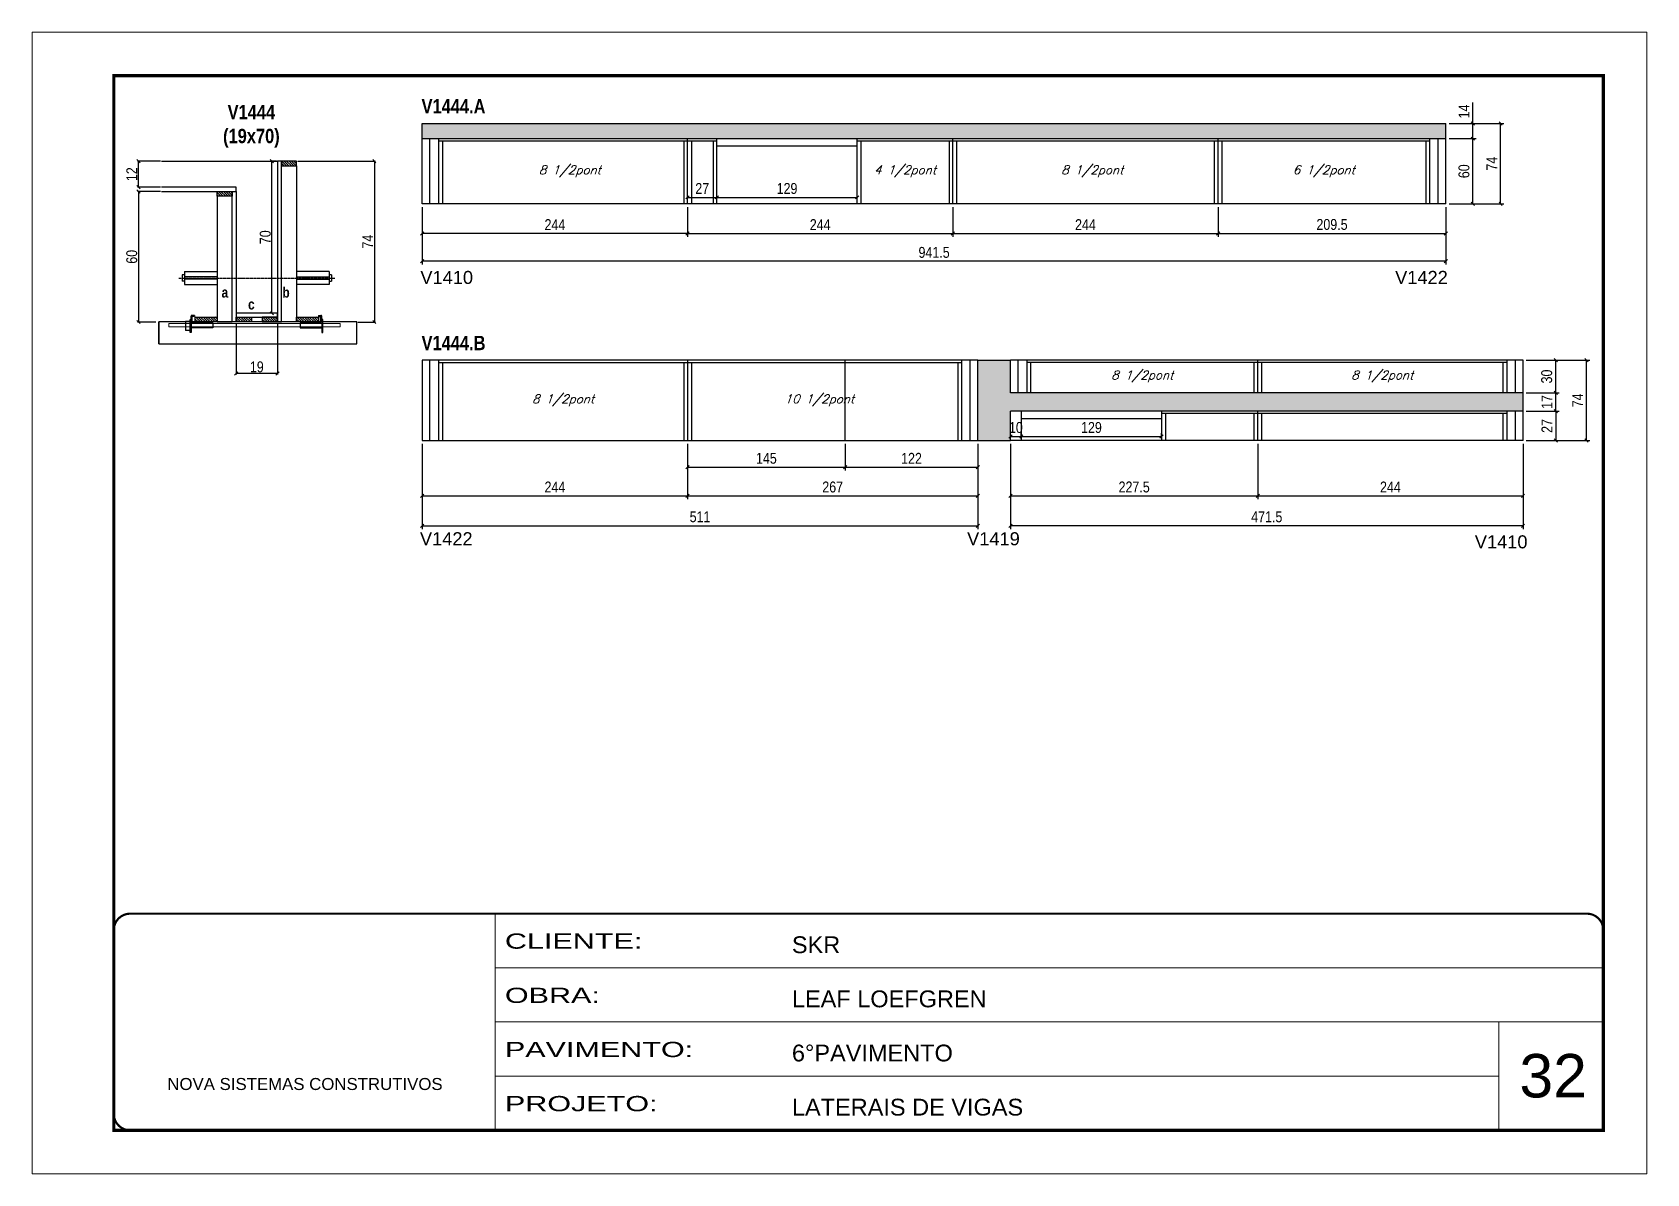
# Model space of a CAD drawing. Extents: x 3309 to 9563, y -2522 to 14608.
# Drawn here: x 8078 to 9563, y 5518 to 6568 of the extents above; entities that cross this region are included whole.
import ezdxf

# ---------------------------------------------------------------- set-up
doc = ezdxf.new("R2010")
doc.units = 0
for name, pattern in [('CONTINUO', [0]), ('DASHED', [0.75, 0.5, -0.25]), ('HIDDEN', [0.375, 0.25, -0.125])]:
    doc.linetypes.add(name, pattern=pattern)
for name, color, linetype in [('5', 5, 'Continuous'), ('barrote', 251, 'Continuous'), ('COTA', 241, 'Continuous'), ('detalhes', 4, 'Continuous'), ('NOMENCLATURA', 7, 'Continuous'), ('Painéis', 200, 'Continuous'), ('presilha', 1, 'Continuous'), ('SARR_2.2x10', 60, 'Continuous'), ('SARR_2.2x7', 40, 'Continuous'), ('SARR_3.5x7', 81, 'Continuous'), ('TENSOR', 3, 'Continuous'), ('texto', 7, 'Continuous')]:
    doc.layers.add(name, color=color, linetype=linetype)
for name, color, linetype, lineweight in [('CARIMBO', 255, 'Continuous', 9), ('CONCRETO', 251, 'Continuous', 25), ('Folhas', 255, 'Continuous', 9), ('SARRAFO DE PRESSAO', 251, 'DASHED', 9), ('SCO-___-LAJ', 2, 'Continuous', 0)]:
    doc.layers.add(name, color=color, linetype=linetype, lineweight=lineweight)
doc.styles.add('ARIAL', font='arial.ttf')
doc.styles.add('COTA TECNICA', font='techl___.ttf', dxfattribs={"height": 10})
doc.styles.add('COTA TECNICA 2X', font='techl___.ttf', dxfattribs={"height": 10})
doc.styles.add('Romans', font='romans.shx')
doc.styles.get("Standard").update_dxf_attribs({"font": 'arial.ttf'})
doc.styles.add('TECNICA', font='techb___.ttf', dxfattribs={"height": 10})
doc.styles.add('Tecnologia', font='')
doc.styles.get('Tecnologia').set_extended_font_data('Forgotten Futurist')
doc.dimstyles.new('PAINEL', dxfattribs={"dimtxt": 10, "dimasz": 3, "dimexe": 3, "dimexo": 3, "dimgap": 3, "dimtad": 1, "dimdec": 1, "dimzin": 12, "dimdsep": 46, "dimtxsty": 'COTA TECNICA', "dimblk1": 'OBLIQUE', "dimblk2": 'OBLIQUE', "dimsah": 1, "dimcen": 0.9, "dimclrd": 4, "dimclre": 4, "dimclrt": 240, "dimadec": 1, "dimazin": 3, "dimtfac": 1, "dimtdec": 1, "dimtmove": 0, "dimatfit": 3, "dimfxl": 1, "dimtolj": 1, "dimtzin": 12, "dimarcsym": 0})
doc.dimstyles.new('SECAO', dxfattribs={"dimscale": 0.333333, "dimtxt": 5, "dimasz": 9, "dimexe": 3, "dimexo": 3, "dimgap": 3, "dimtad": 1, "dimdec": 1, "dimlfac": 0.5, "dimzin": 12, "dimdsep": 46, "dimtxsty": 'COTA TECNICA 2X', "dimblk1": 'OBLIQUE', "dimblk2": 'OBLIQUE', "dimsah": 1, "dimcen": 0.9, "dimclrd": 4, "dimclre": 4, "dimclrt": 240, "dimadec": 1, "dimazin": 3, "dimtfac": 1, "dimtdec": 1, "dimtmove": 0, "dimatfit": 3, "dimfxl": 1, "dimtolj": 1, "dimtzin": 12, "dimarcsym": 0})
pattern_1 = [(135, (41500.943, -117210.8324), (-1.122532015, -1.122532015), [])]

msp = doc.modelspace()

# ---------------------------------------------------------------- texts
at = {"layer": '5', "linetype": 'Continuous'}
for s, p in [('V1410', (8434.83, 6336.34)), ('V1422', (9331.47, 6336.34)), ('V1422', (8434.44, 6095.94, 0)), ('V1419', (8937.75, 6095.94, 0)), ('V1410', (9404.76, 6093.1, 0))]:
    msp.add_text(s, height=12, rotation=0.00004, dxfattribs=at).set_placement(p)
at = {"layer": 'CARIMBO', "style": 'ARIAL'}
msp.add_text('32', height=40, dxfattribs=at).set_placement((9445.73, 5587.98))
at = {"layer": 'detalhes', "style": 'TECNICA'}
for s, p in [('a', (8251.93, 6323.78)), ('b', (8307.9, 6323.76)), ('c', (8276.3, 6312.81))]:
    msp.add_text(s, height=9.6, dxfattribs=at).set_placement(p)
at = {"layer": 'NOMENCLATURA', "style": 'TECNICA'}
for s, p in [('V1444.A', (8435.91, 6493.15)), ('V1444.B', (8435.91, 6275.4, 0))]:
    msp.add_text(s, height=13.2, dxfattribs=at).set_placement(p)
at = {"layer": 'NOMENCLATURA', "insert": (8279.4, 6501.03), "char_height": 13.2, "attachment_point": 2, "style": 'TECNICA'}
msp.add_mtext_dynamic_manual_height_columns('V1444\\P(19x70)', width=300.2766, gutter_width=1, heights=[0], dxfattribs=at)
at = {"layer": 'texto', "color": 2, "char_height": 8, "attachment_point": 5, "style": 'Romans'}
for s, insert in [('{\\Q19;\\C256;8 1/2pont}', (8572.38, 6439.96)), ('{\\Q19;\\C256;4 1/2pont}', (8880.63, 6439.96)), ('{\\Q19;\\C256;8 1/2pont}', (9052.88, 6439.96)), ('{\\Q19;\\C256;6 1/2pont}', (9265.88, 6439.96)), ('{\\Q19;\\C256;8 1/2pont}', (9098.88, 6251.21, 0)), ('{\\Q19;\\C256;8 1/2pont}', (9319.63, 6251.21, 0)), ('{\\Q19;\\C256;8 1/2pont}', (8566.13, 6229.21, 0)), ('{\\Q19;\\C256;10 1/2pont}', (8801.88, 6229.21, 0))]:
    msp.add_mtext(s, dxfattribs=dict(at, insert=insert))

# ---------------------------------------------------------------- blocks, each defined once
blk = doc.blocks.new('9999999999')
at = {"color": 30, "linetype": 'CONTINUO'}
for p, q in [((98564.6, 34230.2), (98564.6, 34429.4)), ((98564.6, 34379.6), (99584, 34379.6)), ((98564.6, 34329.8), (99488, 34329.8)), ((99584, 34329.8), (99488, 34329.8)), ((99488, 34329.8), (99488, 34230.2)), ((98564.6, 34280), (99488, 34280))]:
    blk.add_line(p, q, dxfattribs=at)
at = {"color": 30, "linetype": 'CONTINUO', "const_width": 2}
blk.add_lwpolyline([(99584, 34230.2), (99584, 34414.4, 0.414214), (99569, 34429.4), (98229, 34429.4, 0.414214), (98214, 34414.4), (98214, 34245.2, 0.414214), (98229, 34230.2), (99584, 34230.2)], format="xyb", dxfattribs=at)
at = {"layer": 'Folhas'}
blk.add_lwpolyline([(98139, 34190.2), (99624, 34190.2), (99624, 35240.2), (98139, 35240.2)], close=True, dxfattribs=at)
at = {"layer": 'Folhas', "color": 30, "const_width": 3}
blk.add_lwpolyline([(98214, 34230.2), (99584, 34230.2), (99584, 35200.2), (98214, 35200.2)], close=True, dxfattribs=at)
at = {"color": 7, "linetype": 'Continuous', "ltscale": 5, "style": 'ARIAL'}
for s, height, p in [('SKR', 15.48, (98837.7, 34393.1)), ('LEAF LOEFGREN', 15.483, (98837.7, 34343.3)), ('6°PAVIMENTO', 15.483, (98837.7, 34293.5)), ('NOVA SISTEMAS CONSTRUTIVOS', 11.059, (98263.2, 34267.2)), ('LATERAIS DE VIGAS', 15.483, (98837.7, 34243.7))]:
    blk.add_text(s, height=height, dxfattribs=at).set_placement(p)
at = {"layer": 'Folhas', "color": 7, "style": 'Tecnologia', "width": 1.5}
for s, p in [('CLIENTE:', (98573.7, 34397.2)), ('OBRA:', (98573.7, 34347.3)), ('PAVIMENTO:', (98573.7, 34297.5)), ('PROJETO:', (98573.7, 34247.7))]:
    blk.add_text(s, height=14, dxfattribs=at).set_placement(p)
blk = doc.blocks.new('_Oblique')
at = {"color": 0, "linetype": 'ByBlock', "lineweight": -2}
blk.add_line((-0.5, -0.5), (0.5, 0.5), dxfattribs=at)
blk = doc.blocks.new('*D2591')
at = {"layer": 'COTA', "color": 4, "lineweight": -2, "transparency": 16777216}
for p, q in [((8265.4, 6300.3), (8265.4, 6252.9)), ((8303.4, 6300.3), (8303.4, 6252.9)), ((8303.4, 6253.9), (8265.4, 6253.9))]:
    blk.add_line(p, q, dxfattribs=at)
at = {"layer": 'Defpoints', "color": 0, "transparency": 16777216}
for p in [(8265.4, 6301.3), (8303.4, 6301.3), (8265.4, 6253.9)]:
    blk.add_point(p, dxfattribs=at)
at = {"layer": 'COTA', "color": 4, "lineweight": -2, "transparency": 16777216, "xscale": 3, "yscale": 3, "zscale": 3, "rotation": 180}
blk.add_blockref('_Oblique', (8265.4, 6253.9), dxfattribs=at)
at = {"layer": 'COTA', "color": 4, "lineweight": -2, "transparency": 16777216, "xscale": 3, "yscale": 3, "zscale": 3}
blk.add_blockref('_Oblique', (8303.4, 6253.9), dxfattribs=at)
at = {"layer": 'COTA', "color": 240, "transparency": 16777216, "insert": (8284.4, 6260), "char_height": 10, "attachment_point": 5, "style": 'COTA TECNICA 2X'}
blk.add_mtext('\\A1;19', dxfattribs=at)
blk = doc.blocks.new('PRESILHA METÁLICA 1')
at = {"layer": 'presilha'}
for p, q in [((0, 13), (6, 13)), ((0, 13), (0, 0)), ((6, 0), (0, 0)), ((6, 15.5), (7.5, 15.5)), ((6, -2.5), (6, 15.5)), ((6, 13), (6, 0)), ((7.5, 10.6), (7.5, 19.9)), ((7.5, 15.5), (7.5, -2.5)), ((37.5, 4.1), (7.5, 4.1)), ((12, 21), (8.6, 21)), ((9, 11.6), (9, 18.9)), ((12, 19.5), (9.6, 19.5)), ((37.5, 11), (9.6, 11)), ((12, 21), (12, 19.5)), ((37.5, 11), (37.5, 4.1)), ((7.5, -2.5), (6, -2.5))]:
    blk.add_line(p, q, dxfattribs=at)
for centre, radius, start, end in [((8.6, 19.9), 1.14, 90, 180), ((9.6, 18.9), 0.57, 90, 180), ((9.6, 11.6), 0.57, 180, 270)]:
    blk.add_arc(centre, radius, start, end, dxfattribs=at)
blk = doc.blocks.new('PRESILHA METÁLICA 2')
at = {"layer": 'presilha'}
for p, q in [((-5.2, 23.5), (-5.2, 22)), ((-5.2, 23.5), (-1.9, 23.5)), ((-0.8, 14.6), (-0.8, 22.4)), ((-30.8, 13.5), (-30.8, 6.6)), ((-30.8, 13.5), (-2.8, 13.5)), ((-30.8, 6.6), (-0.8, 6.6)), ((-5.2, 22), (-2.8, 22)), ((-2.2, 14.1), (-2.2, 21.4)), ((0.8, 18), (-0.8, 18)), ((-0.8, 18), (-0.8, 0)), ((-0.8, 0), (0.8, 0)), ((0.8, 0), (0.8, 18))]:
    blk.add_line(p, q, dxfattribs=at)
for centre, radius, start, end in [((-1.9, 22.4), 1.14, 0, 90), ((-2.8, 21.4), 0.57, 0, 90), ((-2.8, 14.1), 0.57, 270, 0)]:
    blk.add_arc(centre, radius, start, end, dxfattribs=at)
blk = doc.blocks.new('*D2592')
at = {"layer": 'COTA', "color": 4, "lineweight": -2, "transparency": 16777216}
for p, q in [((8322, 6449.3), (8393.5, 6449.3)), ((8392.5, 6449.3), (8392.5, 6301.3)), ((8377.2, 6301.3), (8393.5, 6301.3))]:
    blk.add_line(p, q, dxfattribs=at)
at = {"layer": 'Defpoints', "color": 0, "transparency": 16777216}
for p in [(8321, 6449.3), (8376.2, 6301.3), (8392.5, 6301.3)]:
    blk.add_point(p, dxfattribs=at)
at = {"layer": 'COTA', "color": 4, "lineweight": -2, "transparency": 16777216, "xscale": 3, "yscale": 3, "zscale": 3}
for p, rotation in [((8392.5, 6449.3), 90), ((8392.5, 6301.3), 270)]:
    blk.add_blockref('_Oblique', p, dxfattribs=dict(at, rotation=rotation))
at = {"layer": 'COTA', "color": 240, "transparency": 16777216, "insert": (8386.4, 6375.3), "char_height": 10, "attachment_point": 5, "rotation": 90, "style": 'COTA TECNICA 2X'}
blk.add_mtext('\\A1;74', dxfattribs=at)
blk = doc.blocks.new('*D2593')
at = {"layer": 'COTA', "color": 4, "lineweight": -2, "transparency": 16777216}
for p, q in [((8195.7, 6421.3), (8174.5, 6421.3)), ((8175.5, 6421.3), (8175.5, 6301.3)), ((8191.6, 6301.3), (8174.5, 6301.3))]:
    blk.add_line(p, q, dxfattribs=at)
at = {"layer": 'Defpoints', "color": 0, "transparency": 16777216}
for p in [(8196.7, 6421.3), (8175.5, 6301.3), (8192.6, 6301.3)]:
    blk.add_point(p, dxfattribs=at)
at = {"layer": 'COTA', "color": 4, "lineweight": -2, "transparency": 16777216, "xscale": 3, "yscale": 3, "zscale": 3}
for p, rotation in [((8175.5, 6421.3), 90), ((8175.5, 6301.3), 270)]:
    blk.add_blockref('_Oblique', p, dxfattribs=dict(at, rotation=rotation))
at = {"layer": 'COTA', "color": 240, "transparency": 16777216, "insert": (8169.4, 6361.3), "char_height": 10, "attachment_point": 5, "rotation": 90, "style": 'COTA TECNICA 2X'}
blk.add_mtext('\\A1;60', dxfattribs=at)
blk = doc.blocks.new('*D2594')
at = {"layer": 'COTA', "color": 4, "lineweight": -2, "transparency": 16777216}
for p, q in [((8302.4, 6449.3), (8297.3, 6449.3)), ((8298.3, 6309.3), (8298.3, 6449.3)), ((8302.4, 6309.3), (8297.3, 6309.3))]:
    blk.add_line(p, q, dxfattribs=at)
at = {"layer": 'Defpoints', "color": 0, "transparency": 16777216}
for p in [(8298.3, 6449.3), (8303.4, 6449.3), (8303.4, 6309.3)]:
    blk.add_point(p, dxfattribs=at)
at = {"layer": 'COTA', "color": 4, "lineweight": -2, "transparency": 16777216, "xscale": 3, "yscale": 3, "zscale": 3}
for p, rotation in [((8298.3, 6449.3), 90), ((8298.3, 6309.3), 270)]:
    blk.add_blockref('_Oblique', p, dxfattribs=dict(at, rotation=rotation))
at = {"layer": 'COTA', "color": 240, "transparency": 16777216, "insert": (8292.2, 6379.3), "char_height": 10, "attachment_point": 5, "rotation": 90, "style": 'COTA TECNICA 2X'}
blk.add_mtext('\\A1;70', dxfattribs=at)
blk = doc.blocks.new('*D2595')
at = {"layer": 'COTA', "color": 4, "lineweight": -2, "transparency": 16777216}
for p, q in [((8195.7, 6449.3), (8174.5, 6449.3)), ((8175.5, 6425.3), (8175.5, 6449.3)), ((8195.7, 6425.3), (8174.5, 6425.3))]:
    blk.add_line(p, q, dxfattribs=at)
at = {"layer": 'Defpoints', "color": 0, "transparency": 16777216}
for p in [(8175.5, 6449.3), (8196.7, 6449.3), (8196.7, 6425.3)]:
    blk.add_point(p, dxfattribs=at)
at = {"layer": 'COTA', "color": 4, "lineweight": -2, "transparency": 16777216, "xscale": 3, "yscale": 3, "zscale": 3}
for p, rotation in [((8175.5, 6449.3), 90), ((8175.5, 6425.3), 270)]:
    blk.add_blockref('_Oblique', p, dxfattribs=dict(at, rotation=rotation))
at = {"layer": 'COTA', "color": 240, "transparency": 16777216, "insert": (8169.4, 6437.3), "char_height": 10, "attachment_point": 5, "rotation": 90, "style": 'COTA TECNICA 2X'}
blk.add_mtext('\\A1;12', dxfattribs=at)
blk = doc.blocks.new('*D2596')
at = {"layer": 'COTA', "color": 4, "linetype": 'ByBlock', "lineweight": -2, "transparency": 16777216}
for p, q in [((8436.6, 6407), (8436.6, 6379.8)), ((8680.6, 6407), (8680.6, 6379.8)), ((8680.6, 6382.8), (8436.6, 6382.8))]:
    blk.add_line(p, q, dxfattribs=at)
at = {"layer": 'Defpoints', "color": 0, "linetype": 'ByBlock', "transparency": 16777216}
for p in [(8436.6, 6410), (8680.6, 6410), (8436.6, 6382.8)]:
    blk.add_point(p, dxfattribs=at)
at = {"layer": 'COTA', "color": 4, "linetype": 'ByBlock', "lineweight": -2, "transparency": 16777216, "xscale": 3, "yscale": 3, "zscale": 3, "rotation": 180}
blk.add_blockref('_Oblique', (8436.6, 6382.8), dxfattribs=at)
at = {"layer": 'COTA', "color": 4, "linetype": 'ByBlock', "lineweight": -2, "transparency": 16777216, "xscale": 3, "yscale": 3, "zscale": 3}
blk.add_blockref('_Oblique', (8680.6, 6382.8), dxfattribs=at)
at = {"layer": 'COTA', "color": 240, "linetype": 'ByBlock', "transparency": 16777216, "insert": (8558.6, 6390.9), "char_height": 10, "attachment_point": 5, "style": 'COTA TECNICA'}
blk.add_mtext('\\A1;244', dxfattribs=at)
blk = doc.blocks.new('*D2597')
at = {"layer": 'COTA', "color": 4, "lineweight": -2, "transparency": 16777216}
for p, q in [((8680.6, 6407), (8680.6, 6379.8)), ((8924.6, 6407), (8924.6, 6379.8)), ((8680.6, 6382.8), (8924.6, 6382.8))]:
    blk.add_line(p, q, dxfattribs=at)
at = {"layer": 'Defpoints', "color": 0, "transparency": 16777216}
for p in [(8680.6, 6410, 0), (8924.6, 6410, 0), (8924.6, 6382.8)]:
    blk.add_point(p, dxfattribs=at)
at = {"layer": 'COTA', "color": 4, "lineweight": -2, "transparency": 16777216, "xscale": 3, "yscale": 3, "zscale": 3, "rotation": 180}
blk.add_blockref('_Oblique', (8680.6, 6382.8), dxfattribs=at)
at = {"layer": 'COTA', "color": 4, "lineweight": -2, "transparency": 16777216, "xscale": 3, "yscale": 3, "zscale": 3}
blk.add_blockref('_Oblique', (8924.6, 6382.8), dxfattribs=at)
at = {"layer": 'COTA', "color": 240, "transparency": 16777216, "insert": (8802.6, 6390.9), "char_height": 10, "attachment_point": 5, "style": 'COTA TECNICA'}
blk.add_mtext('\\A1;244', dxfattribs=at)
blk = doc.blocks.new('*D2598')
at = {"layer": 'COTA', "color": 4, "lineweight": -2, "transparency": 16777216}
for p, q in [((9168.6, 6407), (9168.6, 6379.8)), ((9378.1, 6407), (9378.1, 6379.8)), ((9168.6, 6382.8), (9378.1, 6382.8))]:
    blk.add_line(p, q, dxfattribs=at)
at = {"layer": 'Defpoints', "color": 0, "transparency": 16777216}
for p in [(9168.6, 6410, 0), (9378.1, 6410, 0), (9378.1, 6382.8)]:
    blk.add_point(p, dxfattribs=at)
at = {"layer": 'COTA', "color": 4, "lineweight": -2, "transparency": 16777216, "xscale": 3, "yscale": 3, "zscale": 3, "rotation": 180}
blk.add_blockref('_Oblique', (9168.6, 6382.8), dxfattribs=at)
at = {"layer": 'COTA', "color": 4, "lineweight": -2, "transparency": 16777216, "xscale": 3, "yscale": 3, "zscale": 3}
blk.add_blockref('_Oblique', (9378.1, 6382.8), dxfattribs=at)
at = {"layer": 'COTA', "color": 240, "transparency": 16777216, "insert": (9273.4, 6391), "char_height": 10, "attachment_point": 5, "style": 'COTA TECNICA'}
blk.add_mtext('\\A1;209.5', dxfattribs=at)
blk = doc.blocks.new('*D2599')
at = {"layer": 'COTA', "color": 4, "lineweight": -2, "transparency": 16777216}
for p, q in [((8436.6, 6407), (8436.6, 6354.2)), ((9378.1, 6407), (9378.1, 6354.2)), ((9378.1, 6357.2), (8436.6, 6357.2))]:
    blk.add_line(p, q, dxfattribs=at)
at = {"layer": 'Defpoints', "color": 0, "transparency": 16777216}
for p in [(8436.6, 6410, 0), (9378.1, 6410, 0), (8436.6, 6357.2)]:
    blk.add_point(p, dxfattribs=at)
at = {"layer": 'COTA', "color": 4, "lineweight": -2, "transparency": 16777216, "xscale": 3, "yscale": 3, "zscale": 3, "rotation": 180}
blk.add_blockref('_Oblique', (8436.6, 6357.2), dxfattribs=at)
at = {"layer": 'COTA', "color": 4, "lineweight": -2, "transparency": 16777216, "xscale": 3, "yscale": 3, "zscale": 3}
blk.add_blockref('_Oblique', (9378.1, 6357.2), dxfattribs=at)
at = {"layer": 'COTA', "color": 240, "transparency": 16777216, "insert": (8907.4, 6365.3), "char_height": 10, "attachment_point": 5, "style": 'COTA TECNICA'}
blk.add_mtext('\\A1;941.5', dxfattribs=at)
blk = doc.blocks.new('*D2601')
at = {"layer": 'COTA', "color": 4, "lineweight": -2, "transparency": 16777216}
for p, q in [((9381.1, 6470), (9405.9, 6470)), ((9402.9, 6410), (9402.9, 6470)), ((9381.1, 6410), (9405.9, 6410))]:
    blk.add_line(p, q, dxfattribs=at)
at = {"layer": 'Defpoints', "color": 0, "transparency": 16777216}
for p in [(9378.1, 6470), (9402.9, 6470), (9378.1, 6410)]:
    blk.add_point(p, dxfattribs=at)
at = {"layer": 'COTA', "color": 4, "lineweight": -2, "transparency": 16777216, "xscale": 3, "yscale": 3, "zscale": 3}
for p, rotation in [((9402.9, 6470), 90), ((9402.9, 6410), 270)]:
    blk.add_blockref('_Oblique', p, dxfattribs=dict(at, rotation=rotation))
at = {"layer": 'COTA', "color": 240, "transparency": 16777216, "insert": (9394.8, 6440), "char_height": 10, "attachment_point": 5, "rotation": 90, "style": 'COTA TECNICA'}
blk.add_mtext('\\A1;60', dxfattribs=at)
blk = doc.blocks.new('*D2602')
at = {"layer": 'COTA', "color": 4, "lineweight": -2, "transparency": 16777216}
for p, q in [((9402.9, 6484), (9402.9, 6503.1)), ((9381.1, 6484), (9405.9, 6484)), ((9402.9, 6470), (9402.9, 6484)), ((9381.1, 6470), (9405.9, 6470))]:
    blk.add_line(p, q, dxfattribs=at)
at = {"layer": 'Defpoints', "color": 0, "transparency": 16777216}
for p in [(9378.1, 6484), (9402.9, 6484), (9378.1, 6470)]:
    blk.add_point(p, dxfattribs=at)
at = {"layer": 'COTA', "color": 4, "lineweight": -2, "transparency": 16777216, "xscale": 3, "yscale": 3, "zscale": 3}
for p, rotation in [((9402.9, 6484), 90), ((9402.9, 6470), 270)]:
    blk.add_blockref('_Oblique', p, dxfattribs=dict(at, rotation=rotation))
at = {"layer": 'COTA', "color": 240, "transparency": 16777216, "insert": (9394.8, 6495), "char_height": 10, "attachment_point": 5, "rotation": 90, "style": 'COTA TECNICA'}
blk.add_mtext('\\A1;14', dxfattribs=at)
blk = doc.blocks.new('*D2603')
at = {"layer": 'COTA', "color": 4, "lineweight": -2, "transparency": 16777216}
for p, q in [((9381.1, 6484), (9431.5, 6484)), ((9428.5, 6410), (9428.5, 6484)), ((9381.1, 6410), (9431.5, 6410))]:
    blk.add_line(p, q, dxfattribs=at)
at = {"layer": 'Defpoints', "color": 0, "transparency": 16777216}
for p in [(9378.1, 6484), (9428.5, 6484), (9378.1, 6410)]:
    blk.add_point(p, dxfattribs=at)
at = {"layer": 'COTA', "color": 4, "lineweight": -2, "transparency": 16777216, "xscale": 3, "yscale": 3, "zscale": 3}
for p, rotation in [((9428.5, 6484), 90), ((9428.5, 6410), 270)]:
    blk.add_blockref('_Oblique', p, dxfattribs=dict(at, rotation=rotation))
at = {"layer": 'COTA', "color": 240, "transparency": 16777216, "insert": (9420.4, 6447), "char_height": 10, "attachment_point": 5, "rotation": 90, "style": 'COTA TECNICA'}
blk.add_mtext('\\A1;74', dxfattribs=at)
blk = doc.blocks.new('*D2600')
at = {"layer": 'COTA', "color": 4, "lineweight": -2, "transparency": 16777216}
for p, q in [((8924.6, 6407), (8924.6, 6379.8)), ((9168.6, 6407), (9168.6, 6379.8)), ((8924.6, 6382.8), (9168.6, 6382.8))]:
    blk.add_line(p, q, dxfattribs=at)
at = {"layer": 'Defpoints', "color": 0, "transparency": 16777216}
for p in [(8924.6, 6410, 0), (9168.6, 6410, 0), (9168.6, 6382.8)]:
    blk.add_point(p, dxfattribs=at)
at = {"layer": 'COTA', "color": 4, "lineweight": -2, "transparency": 16777216, "xscale": 3, "yscale": 3, "zscale": 3, "rotation": 180}
blk.add_blockref('_Oblique', (8924.6, 6382.8), dxfattribs=at)
at = {"layer": 'COTA', "color": 4, "lineweight": -2, "transparency": 16777216, "xscale": 3, "yscale": 3, "zscale": 3}
blk.add_blockref('_Oblique', (9168.6, 6382.8), dxfattribs=at)
at = {"layer": 'COTA', "color": 240, "transparency": 16777216, "insert": (9046.6, 6390.9), "char_height": 10, "attachment_point": 5, "style": 'COTA TECNICA'}
blk.add_mtext('\\A1;244', dxfattribs=at)
blk = doc.blocks.new('*D2604')
at = {"layer": 'COTA', "color": 4, "lineweight": -2, "transparency": 16777216}
for p, q in [((8680.6, 6413), (8680.6, 6419)), ((8680.6, 6416), (8707.6, 6416)), ((8707.6, 6413), (8707.6, 6419))]:
    blk.add_line(p, q, dxfattribs=at)
at = {"layer": 'Defpoints', "color": 0, "transparency": 16777216}
for p in [(8707.6, 6416), (8680.6, 6410), (8707.6, 6410)]:
    blk.add_point(p, dxfattribs=at)
at = {"layer": 'COTA', "color": 4, "lineweight": -2, "transparency": 16777216, "xscale": 3, "yscale": 3, "zscale": 3, "rotation": 180}
blk.add_blockref('_Oblique', (8680.6, 6416), dxfattribs=at)
at = {"layer": 'COTA', "color": 4, "lineweight": -2, "transparency": 16777216, "xscale": 3, "yscale": 3, "zscale": 3}
blk.add_blockref('_Oblique', (8707.6, 6416), dxfattribs=at)
at = {"layer": 'COTA', "color": 240, "transparency": 16777216, "insert": (8694.1, 6424.1), "char_height": 10, "attachment_point": 5, "style": 'COTA TECNICA'}
blk.add_mtext('\\A1;27', dxfattribs=at)
blk = doc.blocks.new('*D2605')
at = {"layer": 'COTA', "color": 4, "lineweight": -2, "transparency": 16777216}
for p, q in [((8707.6, 6413), (8707.6, 6419)), ((8707.6, 6416), (8836.6, 6416)), ((8836.6, 6413), (8836.6, 6419))]:
    blk.add_line(p, q, dxfattribs=at)
at = {"layer": 'Defpoints', "color": 0, "transparency": 16777216}
for p in [(8836.6, 6416), (8707.6, 6410), (8836.6, 6410)]:
    blk.add_point(p, dxfattribs=at)
at = {"layer": 'COTA', "color": 4, "lineweight": -2, "transparency": 16777216, "xscale": 3, "yscale": 3, "zscale": 3, "rotation": 180}
blk.add_blockref('_Oblique', (8707.6, 6416), dxfattribs=at)
at = {"layer": 'COTA', "color": 4, "lineweight": -2, "transparency": 16777216, "xscale": 3, "yscale": 3, "zscale": 3}
blk.add_blockref('_Oblique', (8836.6, 6416), dxfattribs=at)
at = {"layer": 'COTA', "color": 240, "transparency": 16777216, "insert": (8772.1, 6424.1), "char_height": 10, "attachment_point": 5, "style": 'COTA TECNICA'}
blk.add_mtext('\\A1;129', dxfattribs=at)
blk = doc.blocks.new('*D2607')
at = {"layer": 'COTA', "color": 4, "lineweight": -2, "transparency": 16777216}
for p, q in [((8436.6, 6189.2), (8436.6, 6110.9)), ((8947.6, 6189.2), (8947.6, 6110.9)), ((8436.6, 6113.9), (8947.6, 6113.9))]:
    blk.add_line(p, q, dxfattribs=at)
at = {"layer": 'Defpoints', "color": 0, "transparency": 16777216}
for p in [(8436.6, 6192.2), (8947.6, 6192.2), (8947.6, 6113.9)]:
    blk.add_point(p, dxfattribs=at)
at = {"layer": 'COTA', "color": 4, "lineweight": -2, "transparency": 16777216, "xscale": 3, "yscale": 3, "zscale": 3, "rotation": 180}
blk.add_blockref('_Oblique', (8436.6, 6113.9), dxfattribs=at)
at = {"layer": 'COTA', "color": 4, "lineweight": -2, "transparency": 16777216, "xscale": 3, "yscale": 3, "zscale": 3}
blk.add_blockref('_Oblique', (8947.6, 6113.9), dxfattribs=at)
at = {"layer": 'COTA', "color": 240, "transparency": 16777216, "insert": (8692.1, 6122.1), "char_height": 10, "attachment_point": 5, "style": 'COTA TECNICA'}
blk.add_mtext('\\A1;511', dxfattribs=at)
blk = doc.blocks.new('*D2608')
at = {"layer": 'COTA', "color": 4, "lineweight": -2, "transparency": 16777216}
for p, q in [((8436.6, 6189.2), (8436.6, 6138.4)), ((8680.6, 6189.2), (8680.6, 6138.4)), ((8436.6, 6141.4), (8680.6, 6141.4))]:
    blk.add_line(p, q, dxfattribs=at)
at = {"layer": 'Defpoints', "color": 0, "transparency": 16777216}
for p in [(8436.6, 6192.2), (8680.6, 6192.2), (8680.6, 6141.4)]:
    blk.add_point(p, dxfattribs=at)
at = {"layer": 'COTA', "color": 4, "lineweight": -2, "transparency": 16777216, "xscale": 3, "yscale": 3, "zscale": 3, "rotation": 180}
blk.add_blockref('_Oblique', (8436.6, 6141.4), dxfattribs=at)
at = {"layer": 'COTA', "color": 4, "lineweight": -2, "transparency": 16777216, "xscale": 3, "yscale": 3, "zscale": 3}
blk.add_blockref('_Oblique', (8680.6, 6141.4), dxfattribs=at)
at = {"layer": 'COTA', "color": 240, "transparency": 16777216, "insert": (8558.6, 6149.5), "char_height": 10, "attachment_point": 5, "style": 'COTA TECNICA'}
blk.add_mtext('\\A1;244', dxfattribs=at)
blk = doc.blocks.new('*D2609')
at = {"layer": 'COTA', "color": 4, "lineweight": -2, "transparency": 16777216}
for p, q in [((8680.6, 6189.2), (8680.6, 6138.4)), ((8947.6, 6189.2), (8947.6, 6138.4)), ((8680.6, 6141.4), (8947.6, 6141.4))]:
    blk.add_line(p, q, dxfattribs=at)
at = {"layer": 'Defpoints', "color": 0, "transparency": 16777216}
for p in [(8680.6, 6192.2), (8947.6, 6192.2), (8947.6, 6141.4)]:
    blk.add_point(p, dxfattribs=at)
at = {"layer": 'COTA', "color": 4, "lineweight": -2, "transparency": 16777216, "xscale": 3, "yscale": 3, "zscale": 3, "rotation": 180}
blk.add_blockref('_Oblique', (8680.6, 6141.4), dxfattribs=at)
at = {"layer": 'COTA', "color": 4, "lineweight": -2, "transparency": 16777216, "xscale": 3, "yscale": 3, "zscale": 3}
blk.add_blockref('_Oblique', (8947.6, 6141.4), dxfattribs=at)
at = {"layer": 'COTA', "color": 240, "transparency": 16777216, "insert": (8814.1, 6149.5), "char_height": 10, "attachment_point": 5, "style": 'COTA TECNICA'}
blk.add_mtext('\\A1;267', dxfattribs=at)
blk = doc.blocks.new('*D2610')
at = {"layer": 'COTA', "color": 4, "lineweight": -2, "transparency": 16777216}
for p, q in [((8680.6, 6189.2), (8680.6, 6164.8)), ((8825.6, 6189.2), (8825.6, 6164.8)), ((8680.6, 6167.8), (8825.6, 6167.8))]:
    blk.add_line(p, q, dxfattribs=at)
at = {"layer": 'Defpoints', "color": 0, "transparency": 16777216}
for p in [(8680.6, 6192.2), (8825.6, 6192.2), (8825.6, 6167.8)]:
    blk.add_point(p, dxfattribs=at)
at = {"layer": 'COTA', "color": 4, "lineweight": -2, "transparency": 16777216, "xscale": 3, "yscale": 3, "zscale": 3, "rotation": 180}
blk.add_blockref('_Oblique', (8680.6, 6167.8), dxfattribs=at)
at = {"layer": 'COTA', "color": 4, "lineweight": -2, "transparency": 16777216, "xscale": 3, "yscale": 3, "zscale": 3}
blk.add_blockref('_Oblique', (8825.6, 6167.8), dxfattribs=at)
at = {"layer": 'COTA', "color": 240, "transparency": 16777216, "insert": (8753.1, 6175.9), "char_height": 10, "attachment_point": 5, "style": 'COTA TECNICA'}
blk.add_mtext('\\A1;145', dxfattribs=at)
blk = doc.blocks.new('*D2611')
at = {"layer": 'COTA', "color": 4, "lineweight": -2, "transparency": 16777216}
for p, q in [((8825.6, 6189.2), (8825.6, 6164.8)), ((8947.6, 6189.2), (8947.6, 6164.8)), ((8825.6, 6167.8), (8947.6, 6167.8))]:
    blk.add_line(p, q, dxfattribs=at)
at = {"layer": 'Defpoints', "color": 0, "transparency": 16777216}
for p in [(8825.6, 6192.2), (8947.6, 6192.2), (8947.6, 6167.8)]:
    blk.add_point(p, dxfattribs=at)
at = {"layer": 'COTA', "color": 4, "lineweight": -2, "transparency": 16777216, "xscale": 3, "yscale": 3, "zscale": 3, "rotation": 180}
blk.add_blockref('_Oblique', (8825.6, 6167.8), dxfattribs=at)
at = {"layer": 'COTA', "color": 4, "lineweight": -2, "transparency": 16777216, "xscale": 3, "yscale": 3, "zscale": 3}
blk.add_blockref('_Oblique', (8947.6, 6167.8), dxfattribs=at)
at = {"layer": 'COTA', "color": 240, "transparency": 16777216, "insert": (8886.6, 6175.9), "char_height": 10, "attachment_point": 5, "style": 'COTA TECNICA'}
blk.add_mtext('\\A1;122', dxfattribs=at)
blk = doc.blocks.new('*D2612')
at = {"layer": 'COTA', "color": 4, "linetype": 'ByBlock', "lineweight": -2, "transparency": 16777216}
for p, q in [((8977.6, 6189.2), (8977.6, 6110.9)), ((9449.1, 6189.2), (9449.1, 6110.9)), ((9449.1, 6113.9), (8977.6, 6113.9))]:
    blk.add_line(p, q, dxfattribs=at)
at = {"layer": 'Defpoints', "color": 0, "linetype": 'ByBlock', "transparency": 16777216}
for p in [(8977.6, 6192.2), (9449.1, 6192.2), (8977.6, 6113.9)]:
    blk.add_point(p, dxfattribs=at)
at = {"layer": 'COTA', "color": 4, "linetype": 'ByBlock', "lineweight": -2, "transparency": 16777216, "xscale": 3, "yscale": 3, "zscale": 3, "rotation": 180}
blk.add_blockref('_Oblique', (8977.6, 6113.9), dxfattribs=at)
at = {"layer": 'COTA', "color": 4, "linetype": 'ByBlock', "lineweight": -2, "transparency": 16777216, "xscale": 3, "yscale": 3, "zscale": 3}
blk.add_blockref('_Oblique', (9449.1, 6113.9), dxfattribs=at)
at = {"layer": 'COTA', "color": 240, "linetype": 'ByBlock', "transparency": 16777216, "insert": (9213.4, 6122.1), "char_height": 10, "attachment_point": 5, "style": 'COTA TECNICA'}
blk.add_mtext('\\A1;471.5', dxfattribs=at)
blk = doc.blocks.new('*D2613')
at = {"layer": 'COTA', "color": 4, "lineweight": -2, "transparency": 16777216}
for p, q in [((8977.6, 6189.2), (8977.6, 6138.4)), ((9205.1, 6189.2), (9205.1, 6138.4)), ((8977.6, 6141.4), (9205.1, 6141.4))]:
    blk.add_line(p, q, dxfattribs=at)
at = {"layer": 'Defpoints', "color": 0, "transparency": 16777216}
for p in [(8977.6, 6192.2), (9205.1, 6192.2), (9205.1, 6141.4)]:
    blk.add_point(p, dxfattribs=at)
at = {"layer": 'COTA', "color": 4, "lineweight": -2, "transparency": 16777216, "xscale": 3, "yscale": 3, "zscale": 3, "rotation": 180}
blk.add_blockref('_Oblique', (8977.6, 6141.4), dxfattribs=at)
at = {"layer": 'COTA', "color": 4, "lineweight": -2, "transparency": 16777216, "xscale": 3, "yscale": 3, "zscale": 3}
blk.add_blockref('_Oblique', (9205.1, 6141.4), dxfattribs=at)
at = {"layer": 'COTA', "color": 240, "transparency": 16777216, "insert": (9091.4, 6149.5), "char_height": 10, "attachment_point": 5, "style": 'COTA TECNICA'}
blk.add_mtext('\\A1;227.5', dxfattribs=at)
blk = doc.blocks.new('*D2614')
at = {"layer": 'COTA', "color": 4, "lineweight": -2, "transparency": 16777216}
for p, q in [((9205.1, 6189.2), (9205.1, 6138.4)), ((9449.1, 6189.2), (9449.1, 6138.4)), ((9205.1, 6141.4), (9449.1, 6141.4))]:
    blk.add_line(p, q, dxfattribs=at)
at = {"layer": 'Defpoints', "color": 0, "transparency": 16777216}
for p in [(9205.1, 6192.2), (9449.1, 6192.2), (9449.1, 6141.4)]:
    blk.add_point(p, dxfattribs=at)
at = {"layer": 'COTA', "color": 4, "lineweight": -2, "transparency": 16777216, "xscale": 3, "yscale": 3, "zscale": 3, "rotation": 180}
blk.add_blockref('_Oblique', (9205.1, 6141.4), dxfattribs=at)
at = {"layer": 'COTA', "color": 4, "lineweight": -2, "transparency": 16777216, "xscale": 3, "yscale": 3, "zscale": 3}
blk.add_blockref('_Oblique', (9449.1, 6141.4), dxfattribs=at)
at = {"layer": 'COTA', "color": 240, "transparency": 16777216, "insert": (9327.1, 6149.5), "char_height": 10, "attachment_point": 5, "style": 'COTA TECNICA'}
blk.add_mtext('\\A1;244', dxfattribs=at)
blk = doc.blocks.new('*D2616')
at = {"layer": 'COTA', "color": 4, "lineweight": -2, "transparency": 16777216}
for p, q in [((9452.1, 6219.2), (9482.2, 6219.2)), ((9479.2, 6219.2), (9479.2, 6192.2)), ((9452.1, 6192.2), (9482.2, 6192.2))]:
    blk.add_line(p, q, dxfattribs=at)
at = {"layer": 'Defpoints', "color": 0, "transparency": 16777216}
for p in [(9449.1, 6219.2, 0), (9449.1, 6192.2, 0), (9479.2, 6192.2)]:
    blk.add_point(p, dxfattribs=at)
at = {"layer": 'COTA', "color": 4, "lineweight": -2, "transparency": 16777216, "xscale": 3, "yscale": 3, "zscale": 3}
for p, rotation in [((9479.2, 6219.2), 90), ((9479.2, 6192.2), 270)]:
    blk.add_blockref('_Oblique', p, dxfattribs=dict(at, rotation=rotation))
at = {"layer": 'COTA', "color": 240, "transparency": 16777216, "insert": (9471.1, 6205.7), "char_height": 10, "attachment_point": 5, "rotation": 90, "style": 'COTA TECNICA'}
blk.add_mtext('\\A1;27', dxfattribs=at)
blk = doc.blocks.new('*D2617')
at = {"layer": 'COTA', "color": 4, "lineweight": -2, "transparency": 16777216}
for p, q in [((9452.1, 6236.2), (9482.2, 6236.2)), ((9479.2, 6219.2), (9479.2, 6236.2)), ((9452.1, 6219.2), (9482.2, 6219.2))]:
    blk.add_line(p, q, dxfattribs=at)
at = {"layer": 'Defpoints', "color": 0, "transparency": 16777216}
for p in [(9449.1, 6236.2, 0), (9479.2, 6236.2), (9449.1, 6219.2, 0)]:
    blk.add_point(p, dxfattribs=at)
at = {"layer": 'COTA', "color": 4, "lineweight": -2, "transparency": 16777216, "xscale": 3, "yscale": 3, "zscale": 3}
for p, rotation in [((9479.2, 6236.2), 90), ((9479.2, 6219.2), 270)]:
    blk.add_blockref('_Oblique', p, dxfattribs=dict(at, rotation=rotation))
at = {"layer": 'COTA', "color": 240, "transparency": 16777216, "insert": (9471.1, 6227.7), "char_height": 10, "attachment_point": 5, "rotation": 90, "style": 'COTA TECNICA'}
blk.add_mtext('\\A1;17', dxfattribs=at)
blk = doc.blocks.new('*D2618')
at = {"layer": 'COTA', "color": 4, "lineweight": -2, "transparency": 16777216}
for p, q in [((9452.1, 6266.2), (9482.2, 6266.2)), ((9479.2, 6236.2), (9479.2, 6266.2)), ((9452.1, 6236.2), (9482.2, 6236.2))]:
    blk.add_line(p, q, dxfattribs=at)
at = {"layer": 'Defpoints', "color": 0, "transparency": 16777216}
for p in [(9449.1, 6266.2, 0), (9479.2, 6266.2), (9449.1, 6236.2, 0)]:
    blk.add_point(p, dxfattribs=at)
at = {"layer": 'COTA', "color": 4, "lineweight": -2, "transparency": 16777216, "xscale": 3, "yscale": 3, "zscale": 3}
for p, rotation in [((9479.2, 6266.2), 90), ((9479.2, 6236.2), 270)]:
    blk.add_blockref('_Oblique', p, dxfattribs=dict(at, rotation=rotation))
at = {"layer": 'COTA', "color": 240, "transparency": 16777216, "insert": (9470.9, 6251.2), "char_height": 10, "attachment_point": 5, "rotation": 90, "style": 'COTA TECNICA'}
blk.add_mtext('\\A1;30', dxfattribs=at)
blk = doc.blocks.new('*D2619')
at = {"layer": 'COTA', "color": 4, "lineweight": -2, "transparency": 16777216}
for p, q in [((9452.1, 6266.2), (9510.4, 6266.2)), ((9507.4, 6192.2), (9507.4, 6266.2)), ((9452.1, 6192.2), (9510.4, 6192.2))]:
    blk.add_line(p, q, dxfattribs=at)
at = {"layer": 'Defpoints', "color": 0, "transparency": 16777216}
for p in [(9449.1, 6266.2, 0), (9507.4, 6266.2), (9449.1, 6192.2, 0)]:
    blk.add_point(p, dxfattribs=at)
at = {"layer": 'COTA', "color": 4, "lineweight": -2, "transparency": 16777216, "xscale": 3, "yscale": 3, "zscale": 3}
for p, rotation in [((9507.4, 6266.2), 90), ((9507.4, 6192.2), 270)]:
    blk.add_blockref('_Oblique', p, dxfattribs=dict(at, rotation=rotation))
at = {"layer": 'COTA', "color": 240, "transparency": 16777216, "insert": (9499.4, 6229.2), "char_height": 10, "attachment_point": 5, "rotation": 90, "style": 'COTA TECNICA'}
blk.add_mtext('\\A1;74', dxfattribs=at)
blk = doc.blocks.new('*D2620')
at = {"layer": 'COTA', "color": 4, "lineweight": -2, "transparency": 16777216}
for p, q in [((8977.6, 6195.2), (8977.6, 6199.1)), ((8977.6, 6196.1), (8987.6, 6196.1)), ((8987.6, 6195.2), (8987.6, 6199.1))]:
    blk.add_line(p, q, dxfattribs=at)
at = {"layer": 'Defpoints', "color": 0, "transparency": 16777216}
for p in [(8987.6, 6196.1), (8977.6, 6192.2, 0), (8987.6, 6192.2, 0)]:
    blk.add_point(p, dxfattribs=at)
at = {"layer": 'COTA', "color": 4, "lineweight": -2, "transparency": 16777216, "xscale": 3, "yscale": 3, "zscale": 3, "rotation": 180}
blk.add_blockref('_Oblique', (8977.6, 6196.1), dxfattribs=at)
at = {"layer": 'COTA', "color": 4, "lineweight": -2, "transparency": 16777216, "xscale": 3, "yscale": 3, "zscale": 3}
blk.add_blockref('_Oblique', (8987.6, 6196.1), dxfattribs=at)
at = {"layer": 'COTA', "color": 240, "transparency": 16777216, "insert": (8982.6, 6204.2), "char_height": 10, "attachment_point": 5, "style": 'COTA TECNICA'}
blk.add_mtext('\\A1;10', dxfattribs=at)
blk = doc.blocks.new('*D2621')
at = {"layer": 'COTA', "color": 4, "lineweight": -2, "transparency": 16777216}
for p, q in [((8987.6, 6195.2), (8987.6, 6199.1)), ((8987.6, 6196.1), (9116.6, 6196.1)), ((9116.6, 6195.2), (9116.6, 6199.1))]:
    blk.add_line(p, q, dxfattribs=at)
at = {"layer": 'Defpoints', "color": 0, "transparency": 16777216}
for p in [(9116.6, 6196.1), (8987.6, 6192.2, 0), (9116.6, 6192.2, 0)]:
    blk.add_point(p, dxfattribs=at)
at = {"layer": 'COTA', "color": 4, "lineweight": -2, "transparency": 16777216, "xscale": 3, "yscale": 3, "zscale": 3, "rotation": 180}
blk.add_blockref('_Oblique', (8987.6, 6196.1), dxfattribs=at)
at = {"layer": 'COTA', "color": 4, "lineweight": -2, "transparency": 16777216, "xscale": 3, "yscale": 3, "zscale": 3}
blk.add_blockref('_Oblique', (9116.6, 6196.1), dxfattribs=at)
at = {"layer": 'COTA', "color": 240, "transparency": 16777216, "insert": (9052.1, 6204.2), "char_height": 10, "attachment_point": 5, "style": 'COTA TECNICA'}
blk.add_mtext('\\A1;129', dxfattribs=at)

# ---------------------------------------------------------------- dimensions: what is measured, and where the dimension line sits
at = {"layer": 'COTA'}
for base, p1, p2, angle, dimstyle, picture, middle in [((9402.85, 6483.96), (9378.13, 6469.96), (9378.13, 6483.96), 90, 'PAINEL', '*D2602', (9394.78, 6495.02)), ((9428.48, 6483.96), (9378.13, 6409.96), (9378.13, 6483.96), 90, 'PAINEL', '*D2603', (9420.41, 6446.96)), ((9402.85, 6469.96), (9378.13, 6409.96), (9378.13, 6469.96), 90, 'PAINEL', '*D2601', (9394.75, 6439.96)), ((8175.49, 6449.34), (8196.71, 6425.34), (8196.71, 6449.34), 90, 'SECAO', '*D2595', (8169.43, 6437.34)), ((8298.33, 6449.34), (8303.4, 6309.34), (8303.4, 6449.34), 90, 'SECAO', '*D2594', (8292.23, 6379.34)), ((8392.45, 6301.34, 0), (8321, 6449.34), (8376.22, 6301.34, 0), 90, 'SECAO', '*D2592', (8386.38, 6375.34, 0)), ((8175.49, 6301.34, 0), (8196.71, 6421.34), (8192.59, 6301.34, 0), 90, 'SECAO', '*D2593', (8169.38, 6361.34, 0)), ((9479.16, 6266.21), (9449.13, 6236.21, 0), (9449.13, 6266.21, 0), 90, 'PAINEL', '*D2618', (9470.94, 6251.21)), ((9507.43, 6266.21), (9449.13, 6192.21, 0), (9449.13, 6266.21, 0), 90, 'PAINEL', '*D2619', (9499.36, 6229.21)), ((9479.16, 6236.21), (9449.13, 6219.21, 0), (9449.13, 6236.21, 0), 90, 'PAINEL', '*D2617', (9471.08, 6227.71)), ((9479.16, 6192.21), (9449.13, 6219.21, 0), (9449.13, 6192.21, 0), 90, 'PAINEL', '*D2616', (9471.08, 6205.71)), ((8947.63, 6113.95, 0), (8436.63, 6192.21, 0), (8947.63, 6192.21, 0), 180, 'PAINEL', '*D2607', (8692.13, 6122.06, 0))]:
    dim = msp.add_linear_dim(base=base, p1=p1, p2=p2, angle=angle, dimstyle=dimstyle, dxfattribs=at)
    dim.commit()
    dim.dimension.update_dxf_attribs({"geometry": picture, "text_midpoint": middle})
for base, p1, p2, picture, middle in [((8707.63, 6416.04), (8680.63, 6409.96), (8707.63, 6409.96), '*D2604', (8694.13, 6424.12)), ((8836.63, 6416.04), (8707.63, 6409.96), (8836.63, 6409.96), '*D2605', (8772.13, 6424.13)), ((8436.63, 6357.18, 0), (9378.13, 6409.96), (8436.63, 6409.96), '*D2599', (8907.38, 6365.32, 0)), ((8924.63, 6382.84, 0), (8680.63, 6409.96), (8924.63, 6409.96), '*D2597', (8802.63, 6390.92, 0)), ((9168.63, 6382.84, 0), (8924.63, 6409.96), (9168.63, 6409.96), '*D2600', (9046.63, 6390.92, 0)), ((9378.13, 6382.84, 0), (9168.63, 6409.96), (9378.13, 6409.96), '*D2598', (9273.38, 6390.98, 0)), ((8680.63, 6141.43, 0), (8436.63, 6192.21, 0), (8680.63, 6192.21, 0), '*D2608', (8558.63, 6149.5, 0)), ((8825.63, 6167.84, 0), (8680.63, 6192.21, 0), (8825.63, 6192.21, 0), '*D2610', (8753.13, 6175.95, 0)), ((9205.13, 6141.43, 0), (8977.63, 6192.21, 0), (9205.13, 6192.21, 0), '*D2613', (9091.38, 6149.54, 0))]:
    dim = msp.add_linear_dim(base=base, p1=p1, p2=p2, dimstyle='PAINEL', dxfattribs=at)
    dim.commit()
    dim.dimension.update_dxf_attribs({"geometry": picture, "text_midpoint": middle})
at = {"layer": 'COTA', "linetype": 'ByBlock'}
dim = msp.add_linear_dim(base=(8436.63, 6382.84), p1=(8680.63, 6409.96), p2=(8436.63, 6409.96), angle=180, dimstyle='PAINEL', override={"dimtmove": 1}, dxfattribs=at)
dim.commit()
dim.dimension.update_dxf_attribs({"geometry": '*D2596', "text_midpoint": (8558.63, 6390.92)})
at = {"layer": 'COTA'}
dim = msp.add_linear_dim(base=(8265.4, 6253.87), p1=(8303.4, 6301.34), p2=(8265.4, 6301.34), angle=180, dimstyle='SECAO', dxfattribs=at)
dim.commit()
dim.dimension.update_dxf_attribs({"geometry": '*D2591', "text_midpoint": (8284.4, 6253.87), "dimtype": 160})
dim = msp.add_linear_dim(base=(8987.63, 6196.14), p1=(8977.63, 6192.21, 0), p2=(8987.63, 6192.21, 0), dimstyle='PAINEL', dxfattribs=at)
dim.commit()
dim.dimension.update_dxf_attribs({"geometry": '*D2620', "text_midpoint": (8982.63, 6196.14), "dimtype": 160})
for base, p1, p2, picture, middle in [((9116.63, 6196.14), (8987.63, 6192.21, 0), (9116.63, 6192.21, 0), '*D2621', (9052.13, 6204.23)), ((8947.63, 6141.43, 0), (8680.63, 6192.21, 0), (8947.63, 6192.21, 0), '*D2609', (8814.13, 6149.53, 0)), ((8947.63, 6167.84, 0), (8825.63, 6192.21, 0), (8947.63, 6192.21, 0), '*D2611', (8886.63, 6175.9, 0)), ((9449.13, 6141.43, 0), (9205.13, 6192.21, 0), (9449.13, 6192.21, 0), '*D2614', (9327.13, 6149.5, 0))]:
    dim = msp.add_linear_dim(base=base, p1=p1, p2=p2, dimstyle='PAINEL', override={"dimtmove": 1}, dxfattribs=at)
    dim.commit()
    dim.dimension.update_dxf_attribs({"geometry": picture, "text_midpoint": middle})
at = {"layer": 'COTA', "linetype": 'ByBlock'}
dim = msp.add_linear_dim(base=(8977.63, 6113.95, 0), p1=(9449.13, 6192.21, 0), p2=(8977.63, 6192.21, 0), angle=180, dimstyle='PAINEL', dxfattribs=at)
dim.commit()
dim.dimension.update_dxf_attribs({"geometry": '*D2612', "text_midpoint": (9213.38, 6122.06, 0)})

# ---------------------------------------------------------------- hatches: boundary and pattern name
at = {"layer": 'COTA'}
h = msp.add_hatch(dxfattribs=at)
h.set_pattern_fill('AR-CONC', color=256, scale=0.03)
h.set_pattern_definition([(50, (4694.518, -2883.8544), (5.46554, -0.4781726), [0.5715, -6.2865]), (355, (4694.518, -2883.8544), (-1.0573026, 5.7317054), [0.4572, -5.0292175]), (100.451445, (4694.9734, -2883.894), (4.4082374, 5.2535326), [0.4857003, -5.3427073]), (46.1842, (4694.518, -2882.3304), (8.1323712, -1.26127), [0.85725, -9.42975]), (96.63556, (4695.196, -2882.4355), (7.122124, 7.422784), [0.728551, -8.014068]), (351.18415, (4694.518, -2882.33), (7.122124, 7.422784), [0.685799, -7.543792]), (21, (4695.28, -2882.7114), (4.5484317, -3.067956), [0.5715, -6.2865]), (326, (4695.28, -2882.7114), (1.854061, 5.525639), [0.4572, -5.0292]), (71.451445, (4695.659, -2882.967), (6.4024926, 2.457683), [0.4857003, -5.342698]), (37.5, (4694.518, -2883.8544), (0.0926581, 2.53665117), [0, -4.96824, 0, -5.1054, 0, -5.04825]), (7.5, (4694.518, -2883.8544), (2.0045899, 3.00541724), [0, -2.91084, 0, -4.85394, 0, -1.92405]), (327.5, (4692.8187, -2883.8544), (4.06771786, -0.1718623), [0, -1.905, 0, -5.9436, 0, -7.8867]), (317.5, (4692.0567, -2883.8544), (4.4438754, 0.7627947), [0, -2.4765, 0, -3.94716, 0, -5.6007])])
h.paths.add_polyline_path([(9378.13, 6469.96), (9378.13, 6483.96), (8436.63, 6483.96), (8436.63, 6469.96)])
h = msp.add_hatch(dxfattribs=at)
h.set_pattern_fill('AR-CONC', color=256, scale=0.03)
h.set_pattern_definition([(50, (0, -15.6067), (5.46554, -0.4781726), [0.5715, -6.2865]), (355, (0, -15.607), (-1.0573026, 5.7317054), [0.4572, -5.0292175]), (100.451445, (0.4555, -15.6466), (4.4082374, 5.2535326), [0.4857003, -5.3427073]), (46.1842, (0, -14.083), (8.1323712, -1.26127), [0.85725, -9.42975]), (96.63556, (0.678, -14.188), (7.122124, 7.422784), [0.7285507, -8.014068]), (351.18415, (0, -14.083), (7.122124, 7.422784), [0.685799, -7.543792]), (21, (0.762, -14.4637), (4.5484317, -3.067956), [0.5715, -6.2865]), (326, (0.762, -14.464), (1.8540609, 5.525639), [0.4572, -5.0292]), (71.451445, (1.141, -14.7194), (6.4024926, 2.457683), [0.4857003, -5.342698]), (37.5, (0, -15.6067), (0.0926581, 2.53665117), [0, -4.96824, 0, -5.1054, 0, -5.04825]), (7.5, (0, -15.6067), (2.0045899, 3.00541724), [0, -2.91084, 0, -4.85394, 0, -1.92405]), (327.5, (-1.6993, -15.6067), (4.06771786, -0.17186232), [0, -1.905, 0, -5.9436, 0, -7.8867]), (317.5, (-2.4613, -15.6067), (4.4438754, 0.7627947), [0, -2.4765, 0, -3.94716, 0, -5.6007])])
h.paths.add_polyline_path([(8977.63, 6236.21), (8977.63, 6266.21), (8947.63, 6266.21), (8947.63, 6192.21), (8977.63, 6192.21), (8977.63, 6219.21), (9449.13, 6219.21), (9449.13, 6236.21)])
at = {"layer": 'SARR_2.2x10'}
h = msp.add_hatch(dxfattribs=at)
h.set_pattern_fill('ANSI31', color=256, scale=0.5, angle=90)
h.set_pattern_definition([(135, (41421.343, -117210.8324), (-1.122532015, -1.122532015), [])])
h.paths.add_polyline_path([(8227.8, 6305.74), (8227.8, 6301.34), (8247.8, 6301.34), (8247.8, 6305.74)])
h = msp.add_hatch(dxfattribs=at)
h.set_pattern_fill('ANSI31', color=256, scale=0.5, angle=90)
h.set_pattern_definition([(135, (41514.543, -117210.8324), (-1.122532015, -1.122532015), [])])
h.paths.add_polyline_path([(8321, 6305.74), (8321, 6301.34), (8341, 6301.34), (8341, 6305.74)])
at = {"layer": 'SARR_2.2x7'}
h = msp.add_hatch(dxfattribs=at)
h.set_pattern_fill('ANSI31', color=256, scale=0.5, angle=90)
h.set_pattern_definition([(135, (41435.343, -117067.2324), (-1.122532015, -1.122532015), [])])
h.paths.add_polyline_path([(8307, 6449.34), (8307, 6444.94), (8321, 6444.94), (8321, 6449.34)])
h = msp.add_hatch(dxfattribs=at)
h.set_pattern_fill('ANSI31', color=256, scale=0.5, angle=90)
h.set_pattern_definition([(135, (41415.343, -117095.2324), (-1.122532015, -1.122532015), [])])
h.paths.add_polyline_path([(8261.8, 6421.34), (8261.8, 6416.94), (8247.8, 6416.94), (8247.8, 6421.34)])
h = msp.add_hatch(dxfattribs=at)
h.set_pattern_fill('ANSI31', color=256, scale=0.5, angle=90)
h.set_pattern_definition(pattern_1)
h.paths.add_polyline_path([(8279.4, 6301.34), (8279.4, 6305.74), (8265.4, 6305.74), (8265.4, 6301.34)])
h = msp.add_hatch(dxfattribs=at)
h.set_pattern_fill('ANSI31', color=256, scale=0.5, angle=90)
h.set_pattern_definition(pattern_1)
h.paths.add_polyline_path([(8289.4, 6305.74), (8289.4, 6301.34), (8303.4, 6301.34), (8303.4, 6305.74)])

# ---------------------------------------------------------------- linework, layer by layer
at = {"ltscale": 3}
for p, q in [((8215.8, 6344.79), (8215.8, 6338.79)), ((8217.8, 6344.79), (8215.8, 6344.79)), ((8217.8, 6347.79), (8217.8, 6335.79)), ((8217.8, 6347.79), (8247.8, 6347.79)), ((8247.8, 6342.79), (8217.8, 6342.79)), ((8351, 6347.79), (8321, 6347.79)), ((8321, 6342.79), (8351, 6342.79)), ((8351, 6347.79), (8351, 6335.79)), ((8353, 6344.79), (8351, 6344.79)), ((8353, 6344.79), (8353, 6338.79)), ((8217.8, 6338.79), (8215.8, 6338.79)), ((8247.8, 6340.79), (8217.8, 6340.79)), ((8217.8, 6335.79), (8247.8, 6335.79)), ((8321, 6340.79), (8351, 6340.79)), ((8351, 6335.79), (8321, 6335.79)), ((8351, 6338.79), (8353, 6338.79))]:
    msp.add_line(p, q, dxfattribs=at)
at = {"layer": 'barrote'}
msp.add_lwpolyline([(8194.35, 6281.34), (8376.27, 6281.34), (8376.27, 6301.34), (8194.35, 6301.34)], close=True, dxfattribs=at)
at = {"layer": 'CONCRETO', "linetype": 'Continuous'}
msp.add_line((8196.71, 6449.34), (8303.4, 6449.34), dxfattribs=at)
at = {"layer": 'COTA'}
for p, q in [((8436.63, 6469.96), (8436.63, 6483.96)), ((8436.63, 6483.96), (9378.13, 6483.96)), ((9378.13, 6469.96), (9378.13, 6483.96)), ((8947.63, 6266.21, 0), (8977.63, 6266.21, 0)), ((9449.13, 6219.21, 0), (9449.13, 6236.21, 0)), ((8947.63, 6192.21, 0), (8977.63, 6192.21, 0))]:
    msp.add_line(p, q, dxfattribs=at)
at = {"layer": 'detalhes', "color": 250}
msp.add_line((8194.35, 6281.34), (8194.35, 6301.34), dxfattribs=at)
at = {"layer": 'Painéis', "linetype": 'ByBlock'}
for p, q in [((9378.13, 6469.96), (8436.63, 6469.96)), ((8436.63, 6409.96), (8436.63, 6469.96)), ((8680.63, 6409.96), (8680.63, 6469.96)), ((8924.63, 6409.96), (8924.63, 6469.96)), ((9168.63, 6409.96), (9168.63, 6469.96)), ((9378.13, 6409.96), (9378.13, 6469.96)), ((9378.13, 6409.96), (8436.63, 6409.96)), ((8947.63, 6266.21, 0), (8436.63, 6266.21, 0)), ((8436.63, 6266.21, 0), (8436.63, 6192.21, 0)), ((8680.63, 6266.21, 0), (8680.63, 6192.21, 0)), ((8825.63, 6192.21, 0), (8825.63, 6266.21, 0)), ((8947.63, 6192.21, 0), (8947.63, 6266.21, 0)), ((9449.13, 6266.21, 0), (8977.63, 6266.21, 0)), ((8977.63, 6236.21, 0), (8977.63, 6266.21, 0)), ((9205.13, 6236.21, 0), (9205.13, 6266.21, 0)), ((9449.13, 6236.21, 0), (9449.13, 6266.21, 0)), ((9449.13, 6236.21, 0), (8977.63, 6236.21, 0)), ((9449.13, 6219.21, 0), (8977.63, 6219.21, 0)), ((8977.63, 6192.21, 0), (8977.63, 6219.21, 0)), ((9205.13, 6192.21, 0), (9205.13, 6219.21, 0)), ((9449.13, 6192.21, 0), (9449.13, 6219.21, 0)), ((8436.63, 6192.21, 0), (8947.63, 6192.21, 0)), ((9449.13, 6192.21, 0), (8977.63, 6192.21, 0))]:
    msp.add_line(p, q, dxfattribs=at)
at = {"layer": 'Painéis', "linetype": 'Continuous'}
for points in [[(8307, 6301.34), (8307, 6449.34), (8303.4, 6449.34), (8303.4, 6301.34)], [(8261.8, 6301.34), (8261.8, 6421.34), (8265.4, 6421.34), (8265.4, 6301.34)], [(8303.4, 6309.34), (8265.4, 6309.34), (8265.4, 6305.74), (8303.4, 6305.74)]]:
    msp.add_lwpolyline(points, close=True, dxfattribs=at)
at = {"layer": 'Painéis', "linetype": 'Continuous', "elevation": 0}
msp.add_lwpolyline([(8196.71, 6421.34), (8265.4, 6421.34), (8265.4, 6425.34), (8196.71, 6425.34)], dxfattribs=at)
at = {"layer": 'SARR_2.2x10', "linetype": 'Continuous'}
msp.add_line((8987.63, 6192.21, 0), (8987.63, 6219.21, 0), dxfattribs=at)
at = {"layer": 'SARR_2.2x10'}
for points in [[(8227.8, 6305.74), (8247.8, 6305.74), (8247.8, 6301.34), (8227.8, 6301.34)], [(8321, 6305.74), (8341, 6305.74), (8341, 6301.34), (8321, 6301.34)]]:
    msp.add_lwpolyline(points, close=True, dxfattribs=at)
at = {"layer": 'SARR_2.2x7', "linetype": 'Continuous'}
for p, q in [((8443.63, 6409.96), (8443.63, 6469.96)), ((8680.63, 6467.76), (8451.63, 6467.76)), ((8707.63, 6467.76), (8680.63, 6467.76)), ((8836.63, 6462.96), (8707.63, 6462.96)), ((8924.63, 6467.76), (8836.63, 6467.76)), ((9168.63, 6467.76), (8924.63, 6467.76)), ((9363.13, 6467.76), (9168.63, 6467.76)), ((9371.13, 6409.96), (9371.13, 6469.96)), ((8443.63, 6192.21, 0), (8443.63, 6266.21, 0)), ((8451.63, 6264.01, 0), (8680.63, 6264.01, 0)), ((8680.63, 6264.01, 0), (8932.63, 6264.01, 0)), ((8940.63, 6192.21, 0), (8940.63, 6266.21, 0)), ((8984.63, 6236.21, 0), (8984.63, 6266.21, 0)), ((9205.13, 6264.01, 0), (8992.63, 6264.01, 0)), ((9434.13, 6264.01, 0), (9205.13, 6264.01, 0)), ((9442.13, 6236.21, 0), (9442.13, 6266.21, 0)), ((9116.63, 6212.21, 0), (8987.63, 6212.21, 0)), ((9205.13, 6217.01, 0), (9116.63, 6217.01, 0)), ((9434.13, 6217.01, 0), (9205.13, 6217.01, 0)), ((9442.13, 6192.21, 0), (9442.13, 6219.21, 0))]:
    msp.add_line(p, q, dxfattribs=at)
at = {"layer": 'SARR_2.2x7', "elevation": 0}
for points in [[(8321, 6449.34), (8307, 6449.34), (8307, 6444.94), (8321, 6444.94)], [(8247.8, 6421.34), (8261.8, 6421.34), (8261.8, 6416.94), (8247.8, 6416.94)]]:
    msp.add_lwpolyline(points, close=True, dxfattribs=at)
at = {"layer": 'SARR_2.2x7'}
for points in [[(8265.4, 6305.74), (8279.4, 6305.74), (8279.4, 6301.34), (8265.4, 6301.34)], [(8303.4, 6305.74), (8289.4, 6305.74), (8289.4, 6301.34), (8303.4, 6301.34)]]:
    msp.add_lwpolyline(points, close=True, dxfattribs=at)
at = {"layer": 'SARR_3.5x7'}
for p, q in [((8451.63, 6469.96), (8451.63, 6409.96)), ((8455.13, 6467.76), (8455.13, 6409.96)), ((8677.13, 6467.76), (8677.13, 6409.96)), ((8684.13, 6467.76), (8684.13, 6409.96)), ((8704.13, 6467.76), (8704.13, 6409.96)), ((8707.63, 6409.96), (8707.63, 6469.96)), ((8836.63, 6409.96), (8836.63, 6469.96)), ((8840.13, 6467.76), (8840.13, 6409.96)), ((8921.13, 6467.76), (8921.13, 6409.96)), ((8928.13, 6467.76), (8928.13, 6409.96)), ((9165.13, 6467.76), (9165.13, 6409.96)), ((9172.13, 6467.76), (9172.13, 6409.96)), ((9359.63, 6467.76), (9359.63, 6409.96)), ((9363.13, 6469.96), (9363.13, 6409.96)), ((8451.63, 6266.21, 0), (8451.63, 6192.21, 0)), ((8455.13, 6264.01, 0), (8455.13, 6192.21, 0)), ((8677.13, 6264.01, 0), (8677.13, 6192.21, 0)), ((8684.13, 6264.01, 0), (8684.13, 6192.21, 0)), ((8929.13, 6264.01, 0), (8929.13, 6192.21, 0)), ((8932.63, 6266.21, 0), (8932.63, 6192.21, 0)), ((8992.63, 6266.21, 0), (8992.63, 6236.21, 0)), ((8996.13, 6264.01, 0), (8996.13, 6236.21, 0)), ((9201.63, 6264.01, 0), (9201.63, 6236.21, 0)), ((9208.63, 6264.01, 0), (9208.63, 6236.21, 0)), ((9430.63, 6264.01, 0), (9430.63, 6236.21, 0)), ((9434.13, 6266.21, 0), (9434.13, 6236.21, 0)), ((9116.63, 6219.21, 0), (9116.63, 6192.21, 0)), ((9120.13, 6217.01, 0), (9120.13, 6192.21, 0)), ((9201.63, 6217.01, 0), (9201.63, 6192.21, 0)), ((9208.63, 6217.01, 0), (9208.63, 6192.21, 0)), ((9430.63, 6217.01, 0), (9430.63, 6192.21, 0)), ((9434.13, 6219.21, 0), (9434.13, 6192.21, 0))]:
    msp.add_line(p, q, dxfattribs=at)
for points in [[(8307, 6444.94), (8321, 6444.94), (8321, 6301.34), (8307, 6301.34)], [(8261.8, 6416.94), (8247.8, 6416.94), (8247.8, 6301.34), (8261.8, 6301.34)]]:
    msp.add_lwpolyline(points, close=True, dxfattribs=at)
at = {"layer": 'SCO-___-LAJ', "color": 1}
msp.add_lwpolyline([(8203.35, 6300), (8361.19, 6300), (8361.19, 6296.8), (8203.35, 6296.8)], close=True, dxfattribs=at)
at = {"layer": 'TENSOR', "linetype": 'HIDDEN', "ltscale": 0.5}
msp.add_line((8212.8, 6341.79), (8356.31, 6341.79), dxfattribs=at)

# ---------------------------------------------------------------- block references
at = {"layer": 'presilha', "xscale": 0.6666666666666666, "yscale": 0.6666666666666666, "zscale": 0.6666666666666666}
for name, p in [('PRESILHA METÁLICA 1', (8218.94, 6293.37)), ('PRESILHA METÁLICA 2', (8344.68, 6291.7))]:
    msp.add_blockref(name, p, dxfattribs=at)
at = {"layer": 'SARRAFO DE PRESSAO', "color": 6, "linetype": 'ByBlock'}
msp.add_blockref('9999999999', (-90061.11, -28672.37), dxfattribs=at)

msp.set_redraw_order([(e.dxf.handle, doc.entitydb.next_handle()) for e in msp.query("TEXT MTEXT ATTDEF DIMENSION ARC_DIMENSION")])  # texts and dimensions are drawn at this point

doc.saveas('drawing.dxf')
